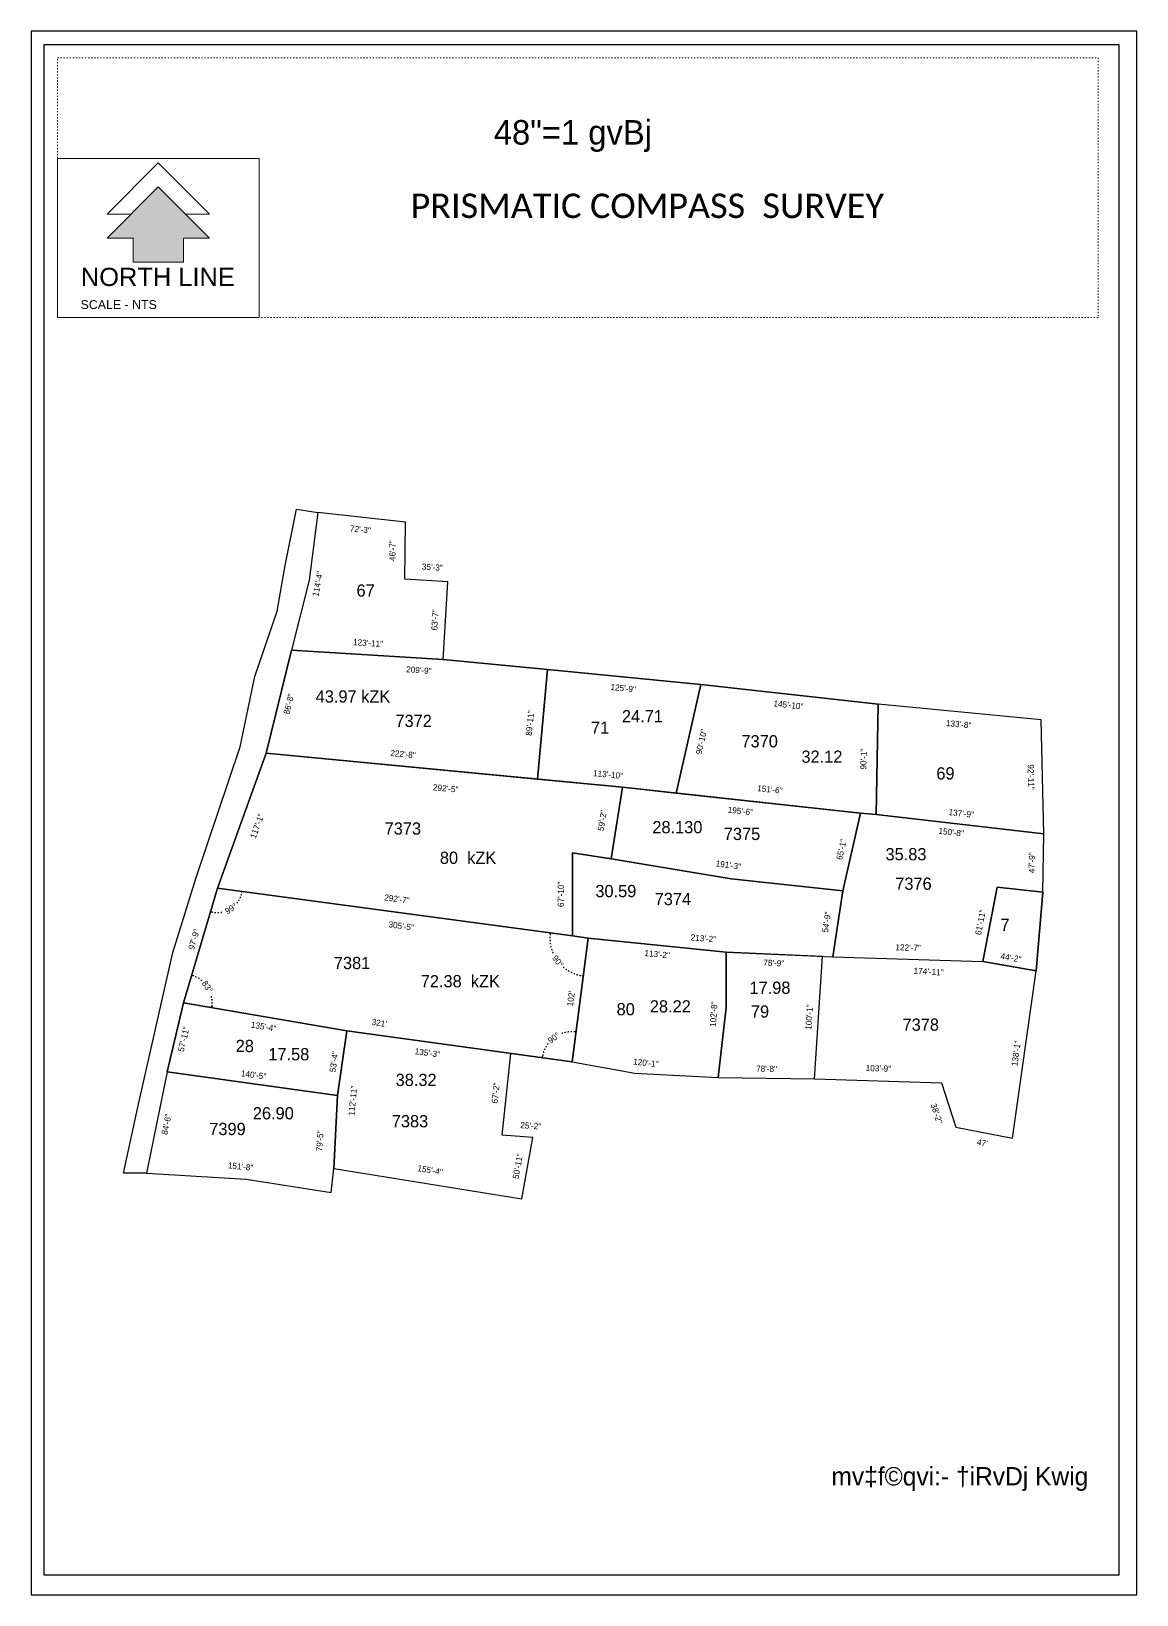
# Model space of a CAD drawing. Header units: inches. Extents: x -632136 to 122197, y -2623 to 455295.
# Drawn here: x -300524 to -289688, y 201021 to 216345 of the extents above; entities that cross this region are included whole.
import ezdxf

# ---------------------------------------------------------------- set-up
doc = ezdxf.new("R2010")
doc.units = ezdxf.units.IN
doc.header["$MEASUREMENT"] = 0
doc.linetypes.add('ACAD_ISO03W100', pattern=[30, 12, -18])
for name, color, linetype, lineweight in [('Angle', 220, 'ACAD_ISO03W100', 13), ('dor', 92, 'Continuous', 13), ('Main LINE', 20, 'Continuous', 30)]:
    doc.layers.add(name, color=color, linetype=linetype, lineweight=lineweight)
doc.styles.add('Arial$001', font='arial.ttf', dxfattribs={"height": 4.716})
doc.styles.get("Standard").update_dxf_attribs({"font": '', "height": 60})
doc.styles.get('Standard').set_extended_font_data('Kalpurush ANSI')
doc.dimstyles.new('d2', dxfattribs={"dimtxt": 240, "dimasz": 10, "dimexe": 0.18, "dimexo": 0.0625, "dimgap": 0.09, "dimtad": 0, "dimtoh": 1, "dimdec": 0, "dimzin": 0, "dimdsep": 46, "dimlunit": 4, "dimtxsty": 'Standard', "dimblk": 'CLOSEDBLANK', "dimcen": 0.09, "dimse1": 1, "dimse2": 1, "dimclrd": 1, "dimclre": 3, "dimclrt": 3, "dimadec": 0, "dimazin": 0, "dimtfac": 1, "dimtdec": 0, "dimtofl": 0, "dimtmove": 0, "dimatfit": 3, "dimldrblk": 'CLOSEDBLANK', "dimfxl": 1, "dimtfillclr": 7, "dimtolj": 1, "dimtzin": 0, "dimarcsym": 0})
doc.dimstyles.get("Standard").update_dxf_attribs({"dimtxt": 120, "dimasz": 10, "dimexe": 0.18, "dimexo": 0.0625, "dimgap": 0.09, "dimtad": 0, "dimtoh": 1, "dimdec": 0, "dimzin": 0, "dimdsep": 46, "dimlunit": 4, "dimtxsty": 'Standard', "dimcen": 0.09, "dimse1": 1, "dimse2": 1, "dimsd1": 1, "dimsd2": 1, "dimclre": 3, "dimclrt": 1, "dimadec": 0, "dimazin": 0, "dimtfac": 1, "dimtdec": 0, "dimtofl": 0, "dimtmove": 0, "dimatfit": 3, "dimfxl": 1, "dimtfillclr": 7, "dimtolj": 1, "dimtzin": 0, "dimarcsym": 0})

msp = doc.modelspace()

# ---------------------------------------------------------------- texts
at = {"color": 7, "true_color": 0x000007, "style": 'Arial$001'}
for s, height, p in [('NORTH LINE', 178.39, (-300037.7, 213848.4)), ('SCALE - NTS', 86.789, (-300040.7, 213622.8))]:
    msp.add_text(s, height=height, dxfattribs=at).set_placement(p)
at = {"color": 5, "insert": (-292680.6, 202271.9), "char_height": 180, "width": 2665.782, "attachment_point": 1}
msp.add_mtext('{\\C3;mv‡f©qvi:- †iRvDj Kwig }', dxfattribs=at)
at = {"layer": 'Angle', "color": 7, "char_height": 240, "width": 4683.313, "attachment_point": 1}
for s, insert in [('{\\C1;48"=1 gvBj}', (-295990.1, 215474.4)), ('{\\fCalibri|b0|i0|c0|p34;PRISMATIC COMPASS  SURVEY}', (-296806, 214754.1))]:
    msp.add_mtext(s, dxfattribs=dict(at, insert=insert))
at = {"layer": 'dor', "color": 1, "char_height": 120, "width": 1077.663, "attachment_point": 1}
for s, insert in [('{\\C7;80  kZK}', (-296518.8, 208304.3)), ('{\\C7;72.38  kZK}', (-296706.2, 207094.3))]:
    msp.add_mtext(s, dxfattribs=dict(at, insert=insert))
at = {"layer": 'Main LINE', "color": 1, "char_height": 120, "attachment_point": 1}
for s, insert, width in [('{\\C6;67}', (-297335.6, 210923.6), 1391), ('{\\C7;43.97 kZK}', (-297736.1, 209885.2), 1009.466), ('{\\C6;7372}', (-296954.5, 209645.7), 1391), ('{\\C7;24.71}', (-294734.1, 209691.2), 299.5), ('{\\C6;71}', (-295037.5, 209579.2), 1391), ('{\\C6;7370}', (-293562.5, 209446.2), 1391), ('{\\C0;32.12}', (-292974.6, 209295.2), 330), ('{\\C6;69}', (-291652.1, 209131.2), 1391), ('{\\C6;7373}', (-297060.3, 208591), 1391), ('{\\C7;28.130}', (-294436.1, 208604.2), 324.5), ('{\\C6;7375}', (-293735.6, 208538.1), 1391), ('{\\C7;35.83}', (-292150.6, 208339.2), 616), ('{\\C7;30.59}', (-294994.6, 207977.7), 310), ('{\\C6;7376}', (-292055.1, 208050.2), 1391), ('{\\C6;7374}', (-294413.1, 207900.1), 1391), ('{\\C6;7}', (-291023.6, 207647.7), 1391), ('{\\C6;7381}', (-297557.8, 207273), 1391), ('{\\C7;17.98}', (-293484.1, 207030.2), 346.5), ('{\\C6;80}', (-294786.3, 206820), 1391), ('{\\C7;28.22}', (-294460.6, 206847.7), 397.5), ('{\\C6;79}', (-293470.1, 206797.6), 1391), ('{\\C6;7378}', (-291983.4, 206668.7), 1391), ('{\\C6;28}', (-298520.3, 206460), 1391), ('{\\C7;17.58}', (-298200.1, 206378.7), 316), ('{\\C7;38.32}', (-296952.6, 206127.2), 710), ('{\\C7;26.90}', (-298352.1, 205800.2), 385), ('{\\C6;7383}', (-296990.1, 205722.2), 1391), ('{\\C6;7399}', (-298779.1, 205646.2), 1391)]:
    msp.add_mtext(s, dxfattribs=dict(at, insert=insert, width=width))

# ---------------------------------------------------------------- blocks, each defined once
blk = doc.blocks.new('*D182')
at = {"layer": 'Defpoints', "color": 0, "lineweight": 30}
for p in [(-298221, 209269), (-294728, 208936), (-294744, 208760)]:
    blk.add_point(p, dxfattribs=at)
at = {"layer": 'Main LINE', "color": 1, "insert": (-296462, 208924), "char_height": 60, "attachment_point": 5, "rotation": 354.5469}
blk.add_mtext('\\A1;292\'-5"', dxfattribs=at)
blk = doc.blocks.new('*D183')
at = {"layer": 'Defpoints', "color": 0, "lineweight": 30}
for p in [(-298697, 207948), (-295200, 207606), (-295217, 207479)]:
    blk.add_point(p, dxfattribs=at)
at = {"layer": 'Main LINE', "color": 1, "insert": (-296940, 207840), "char_height": 60, "attachment_point": 5, "rotation": 352.3245}
blk.add_mtext('\\A1;292\'-7"', dxfattribs=at)
blk = doc.blocks.new('*D184')
at = {"layer": 'Defpoints', "color": 0, "lineweight": 30}
for p in [(-295217, 208293), (-295333, 207479), (-295217, 207479)]:
    blk.add_point(p, dxfattribs=at)
at = {"layer": 'Main LINE', "color": 1, "insert": (-295333, 207886), "char_height": 60, "attachment_point": 5, "rotation": 90}
blk.add_mtext('\\A1;67\'-10"', dxfattribs=at)
blk = doc.blocks.new('*D185')
at = {"layer": 'Defpoints', "color": 0, "lineweight": 30}
for p in [(-294870, 208959), (-294728, 208936), (-294841, 208235)]:
    blk.add_point(p, dxfattribs=at)
at = {"layer": 'Main LINE', "color": 1, "insert": (-294927, 208608), "char_height": 60, "attachment_point": 5, "rotation": 80.8428}
blk.add_mtext('\\A1;59\'-2"', dxfattribs=at)
blk = doc.blocks.new('*D186')
at = {"layer": 'Defpoints', "color": 0, "lineweight": 30}
for p in [(-298221, 209269), (-295550, 209133), (-295561, 209015)]:
    blk.add_point(p, dxfattribs=at)
at = {"layer": 'Main LINE', "color": 1, "insert": (-296880, 209260), "char_height": 60, "attachment_point": 5, "rotation": 354.5469}
blk.add_mtext('\\A1;222\'-8"', dxfattribs=at)
blk = doc.blocks.new('*D187')
at = {"layer": 'Defpoints', "color": 0, "lineweight": 30}
for p in [(-297973, 210279), (-295470, 209989), (-295463, 210090)]:
    blk.add_point(p, dxfattribs=at)
at = {"layer": 'Main LINE', "color": 1, "insert": (-296725, 210083), "char_height": 60, "attachment_point": 5, "rotation": 355.6825}
blk.add_mtext('\\A1;209\'-9"', dxfattribs=at)
blk = doc.blocks.new('*D188')
at = {"layer": 'Defpoints', "color": 0, "lineweight": 30}
for p in [(-297973, 210279), (-296481, 210304), (-296488, 210188)]:
    blk.add_point(p, dxfattribs=at)
at = {"layer": 'Main LINE', "color": 1, "insert": (-297223, 210349), "char_height": 60, "attachment_point": 5, "rotation": 356.4729}
blk.add_mtext('\\A1;123\'-11"', dxfattribs=at)
blk = doc.blocks.new('*D189')
at = {"layer": 'Defpoints', "color": 0, "lineweight": 30}
for p in [(-298221, 209269), (-298697, 207948), (-298549, 207894)]:
    blk.add_point(p, dxfattribs=at)
at = {"layer": 'Main LINE', "color": 1, "insert": (-298311, 208555), "char_height": 60, "attachment_point": 5, "rotation": 70.1911}
blk.add_mtext('\\A1;117\'-1"', dxfattribs=at)
blk = doc.blocks.new('*D190')
at = {"layer": 'Defpoints', "color": 0, "lineweight": 30}
for p in [(-298697, 207948), (-295065, 207458), (-295082, 207331)]:
    blk.add_point(p, dxfattribs=at)
at = {"layer": 'Main LINE', "color": 1, "insert": (-296898, 207576), "char_height": 60, "attachment_point": 5, "rotation": 352.3176}
blk.add_mtext('\\A1;305\'-5"', dxfattribs=at)
blk = doc.blocks.new('*D191')
at = {"layer": 'Defpoints', "color": 0, "lineweight": 30}
for p in [(-299031, 206824), (-295209, 206335), (-295223, 206244)]:
    blk.add_point(p, dxfattribs=at)
at = {"layer": 'Main LINE', "color": 1, "insert": (-297113, 206625), "char_height": 60, "attachment_point": 5, "rotation": 351.3471}
blk.add_mtext("\\A1;321'", dxfattribs=at)
blk = doc.blocks.new('*D192')
at = {"layer": 'Defpoints', "color": 0, "lineweight": 30}
for p in [(-295065, 207458), (-295313, 206256), (-295223, 206244)]:
    blk.add_point(p, dxfattribs=at)
at = {"layer": 'Main LINE', "color": 1, "insert": (-295234, 206863), "char_height": 60, "attachment_point": 5, "rotation": 82.5585}
blk.add_mtext("\\A1;102'", dxfattribs=at)
blk = doc.blocks.new('*D193')
at = {"layer": 'Defpoints', "color": 0, "lineweight": 30}
for p in [(-299048, 206726), (-299031, 206824), (-297430, 206549)]:
    blk.add_point(p, dxfattribs=at)
at = {"layer": 'Main LINE', "color": 1, "insert": (-298247, 206589), "char_height": 60, "attachment_point": 5, "rotation": 350.2535}
blk.add_mtext('\\A1;135\'-4"', dxfattribs=at)
blk = doc.blocks.new('*D194')
at = {"layer": 'Defpoints', "color": 0, "lineweight": 30}
for p in [(-299031, 206824), (-298950, 206804), (-299192, 206147)]:
    blk.add_point(p, dxfattribs=at)
at = {"layer": 'Main LINE', "color": 1, "insert": (-299030, 206466), "char_height": 60, "attachment_point": 5, "rotation": 76.6533}
blk.add_mtext('\\A1;57\'-11"', dxfattribs=at)
blk = doc.blocks.new('*D195')
at = {"layer": 'Defpoints', "color": 0, "lineweight": 30}
for p in [(-299192, 206147), (-297511, 206000), (-297523, 205916)]:
    blk.add_point(p, dxfattribs=at)
at = {"layer": 'Main LINE', "color": 1, "insert": (-298345, 206116), "char_height": 60, "attachment_point": 5, "rotation": 352.1031}
blk.add_mtext('\\A1;140\'-5"', dxfattribs=at)
blk = doc.blocks.new('*D196')
at = {"layer": 'Defpoints', "color": 0, "lineweight": 30}
for p in [(-297430, 206549), (-297603, 205927), (-297523, 205916)]:
    blk.add_point(p, dxfattribs=at)
at = {"layer": 'Main LINE', "color": 1, "insert": (-297557, 206244), "char_height": 60, "attachment_point": 5, "rotation": 81.6862}
blk.add_mtext('\\A1;53\'-4"', dxfattribs=at)
blk = doc.blocks.new('*D197')
at = {"layer": 'Defpoints', "color": 0, "lineweight": 30}
for p in [(-299394, 205154), (-297567, 205124), (-297584, 204965)]:
    blk.add_point(p, dxfattribs=at)
at = {"layer": 'Main LINE', "color": 1, "insert": (-298472, 205218), "char_height": 60, "attachment_point": 5, "rotation": 354.0388}
blk.add_mtext('\\A1;151\'-8"', dxfattribs=at)
blk = doc.blocks.new('*D198')
at = {"layer": 'Defpoints', "color": 0, "lineweight": 30}
for p in [(-297523, 205916), (-297726, 204974), (-297584, 204965)]:
    blk.add_point(p, dxfattribs=at)
at = {"layer": 'Main LINE', "color": 1, "insert": (-297695, 205469), "char_height": 60, "attachment_point": 5, "rotation": 86.3299}
blk.add_mtext('\\A1;79\'-5"', dxfattribs=at)
blk = doc.blocks.new('*D199')
at = {"layer": 'Defpoints', "color": 0, "lineweight": 30}
for p in [(-299192, 206147), (-299394, 205154), (-299300, 205135)]:
    blk.add_point(p, dxfattribs=at)
at = {"layer": 'Main LINE', "color": 1, "insert": (-299199, 205631), "char_height": 60, "attachment_point": 5, "rotation": 78.5072}
blk.add_mtext('\\A1;84\'-6"', dxfattribs=at)
blk = doc.blocks.new('*D200')
at = {"layer": 'Defpoints', "color": 0, "lineweight": 30}
for p in [(-297430, 206549), (-295822, 206327), (-295837, 206221)]:
    blk.add_point(p, dxfattribs=at)
at = {"layer": 'Main LINE', "color": 1, "insert": (-296641, 206332), "char_height": 60, "attachment_point": 5, "rotation": 352.1445}
blk.add_mtext('\\A1;135\'-3"', dxfattribs=at)
blk = doc.blocks.new('*D201')
at = {"layer": 'Defpoints', "color": 0, "lineweight": 30}
for p in [(-295822, 206327), (-296016, 205537), (-295909, 205526)]:
    blk.add_point(p, dxfattribs=at)
at = {"layer": 'Main LINE', "color": 1, "insert": (-295972, 205938), "char_height": 60, "attachment_point": 5, "rotation": 83.8369}
blk.add_mtext('\\A1;67\'-2"', dxfattribs=at)
blk = doc.blocks.new('*D202')
at = {"layer": 'Defpoints', "color": 0, "lineweight": 30}
for p in [(-297557, 205200), (-295717, 204903), (-295695, 205034)]:
    blk.add_point(p, dxfattribs=at)
at = {"layer": 'Main LINE', "color": 1, "insert": (-296615, 205183), "char_height": 60, "attachment_point": 5, "rotation": 350.8308}
blk.add_mtext('\\A1;155\'-4"', dxfattribs=at)
blk = doc.blocks.new('*D203')
at = {"layer": 'Defpoints', "color": 0, "lineweight": 30}
for p in [(-295607, 205504), (-295810, 204920), (-295717, 204903)]:
    blk.add_point(p, dxfattribs=at)
at = {"layer": 'Main LINE', "color": 1, "insert": (-295755, 205220), "char_height": 60, "attachment_point": 5, "rotation": 79.6742}
blk.add_mtext('\\A1;50\'-11"', dxfattribs=at)
blk = doc.blocks.new('*D204')
at = {"layer": 'Defpoints', "color": 0, "lineweight": 30}
for p in [(-295909, 205526), (-295607, 205504), (-295599, 205615)]:
    blk.add_point(p, dxfattribs=at)
at = {"layer": 'Main LINE', "color": 1, "insert": (-295628, 205617), "char_height": 60, "attachment_point": 5, "rotation": 355.8266}
blk.add_mtext('\\A1;25\'-2"', dxfattribs=at)
blk = doc.blocks.new('*D205')
at = {"layer": 'Defpoints', "color": 0, "lineweight": 30}
for p in [(-298697, 207948), (-299107, 206846), (-299031, 206824)]:
    blk.add_point(p, dxfattribs=at)
at = {"layer": 'Main LINE', "color": 1, "insert": (-298929, 207444), "char_height": 60, "attachment_point": 5, "rotation": 73.4505}
blk.add_mtext('\\A1;97\'-9"', dxfattribs=at)
blk = doc.blocks.new('*D206')
at = {"layer": 'Defpoints', "color": 0, "lineweight": 30}
for p in [(-295223, 206244), (-293783, 206158), (-293790, 206091)]:
    blk.add_point(p, dxfattribs=at)
at = {"layer": 'Main LINE', "color": 1, "insert": (-294499, 206234), "char_height": 60, "attachment_point": 5, "rotation": 353.8859}
blk.add_mtext('\\A1;120\'-1"', dxfattribs=at)
blk = doc.blocks.new('*D207')
at = {"layer": 'Defpoints', "color": 0, "lineweight": 30}
for p in [(-293714, 207320), (-293873, 206096), (-293790, 206091)]:
    blk.add_point(p, dxfattribs=at)
at = {"layer": 'Main LINE', "color": 1, "insert": (-293835, 206711), "char_height": 60, "attachment_point": 5, "rotation": 86.4396}
blk.add_mtext('\\A1;102\'-8"', dxfattribs=at)
blk = doc.blocks.new('*D208')
at = {"layer": 'Defpoints', "color": 0, "lineweight": 30}
for p in [(-295074, 207368), (-295065, 207458), (-293714, 207320)]:
    blk.add_point(p, dxfattribs=at)
at = {"layer": 'Main LINE', "color": 1, "insert": (-294389, 207299), "char_height": 60, "attachment_point": 5, "rotation": 354.1886}
blk.add_mtext('\\A1;113\'-2"', dxfattribs=at)
blk = doc.blocks.new('*D209')
at = {"layer": 'Defpoints', "color": 0, "lineweight": 30}
for p in [(-297430, 206549), (-297557, 205200), (-297436, 205188)]:
    blk.add_point(p, dxfattribs=at)
at = {"layer": 'Main LINE', "color": 1, "insert": (-297373, 205863), "char_height": 60, "attachment_point": 5, "rotation": 84.6429}
blk.add_mtext('\\A1;112\'-11"', dxfattribs=at)
blk = doc.blocks.new('*D210')
at = {"layer": 'Defpoints', "color": 0, "lineweight": 30}
for p in [(-293714, 207320), (-292774, 207190), (-292770, 207276)]:
    blk.add_point(p, dxfattribs=at)
at = {"layer": 'Main LINE', "color": 1, "insert": (-293246, 207212), "char_height": 60, "attachment_point": 5, "rotation": 357.3453}
blk.add_mtext('\\A1;78\'-9"', dxfattribs=at)
blk = doc.blocks.new('*D211')
at = {"layer": 'Defpoints', "color": 0, "lineweight": 30}
for p in [(-292770, 207276), (-292937, 206084), (-292846, 206078)]:
    blk.add_point(p, dxfattribs=at)
at = {"layer": 'Main LINE', "color": 1, "insert": (-292899, 206683), "char_height": 60, "attachment_point": 5, "rotation": 86.3508}
blk.add_mtext('\\A1;100\'-1"', dxfattribs=at)
blk = doc.blocks.new('*D212')
at = {"layer": 'Defpoints', "color": 0, "lineweight": 30}
for p in [(-292845, 206169), (-293790, 206091), (-292846, 206078)]:
    blk.add_point(p, dxfattribs=at)
at = {"layer": 'Main LINE', "color": 1, "insert": (-293317, 206175), "char_height": 60, "attachment_point": 5, "rotation": 359.211}
blk.add_mtext('\\A1;78\'-8"', dxfattribs=at)
blk = doc.blocks.new('*D213')
at = {"layer": 'Defpoints', "color": 0, "lineweight": 30}
for p in [(-291598, 206160), (-292846, 206078), (-291602, 206039)]:
    blk.add_point(p, dxfattribs=at)
at = {"layer": 'Main LINE', "color": 1, "insert": (-292220, 206180), "char_height": 60, "attachment_point": 5, "rotation": 358.2043}
blk.add_mtext('\\A1;103\'-9"', dxfattribs=at)
blk = doc.blocks.new('*D214')
at = {"layer": 'Defpoints', "color": 0, "lineweight": 30}
for p in [(-292770, 207276), (-290680, 207059), (-290675, 207135)]:
    blk.add_point(p, dxfattribs=at)
at = {"layer": 'Main LINE', "color": 1, "insert": (-291728, 207129), "char_height": 60, "attachment_point": 5, "rotation": 356.1425}
blk.add_mtext('\\A1;174\'-11"', dxfattribs=at)
blk = doc.blocks.new('*D215')
at = {"layer": 'Defpoints', "color": 0, "lineweight": 30}
for p in [(-290675, 207135), (-290985, 205506), (-290906, 205495)]:
    blk.add_point(p, dxfattribs=at)
at = {"layer": 'Main LINE', "color": 1, "insert": (-290870, 206326), "char_height": 60, "attachment_point": 5, "rotation": 81.9848}
blk.add_mtext('\\A1;138\'-1"', dxfattribs=at)
blk = doc.blocks.new('*D216')
at = {"layer": 'Defpoints', "color": 0, "lineweight": 30}
for p in [(-291460, 205603), (-290925, 205396), (-290906, 205495)]:
    blk.add_point(p, dxfattribs=at)
at = {"layer": 'Main LINE', "color": 1, "insert": (-291202, 205450), "char_height": 60, "attachment_point": 5, "rotation": 348.9092}
blk.add_mtext("\\A1;47'", dxfattribs=at)
blk = doc.blocks.new('*D217')
at = {"layer": 'Defpoints', "color": 0, "lineweight": 30}
for p in [(-291734, 205995), (-291602, 206039), (-291460, 205603)]:
    blk.add_point(p, dxfattribs=at)
at = {"layer": 'Main LINE', "color": 1, "insert": (-291650, 205737), "char_height": 60, "attachment_point": 5, "rotation": 288.1186}
blk.add_mtext('\\A1;38\'-2"', dxfattribs=at)
blk = doc.blocks.new('*D218')
at = {"layer": 'Defpoints', "color": 0, "lineweight": 30}
for p in [(-292568, 207921), (-292778, 207289), (-292668, 207272)]:
    blk.add_point(p, dxfattribs=at)
at = {"layer": 'Main LINE', "color": 1, "insert": (-292728, 207613), "char_height": 60, "attachment_point": 5, "rotation": 81.2406}
blk.add_mtext('\\A1;54\'-9"', dxfattribs=at)
blk = doc.blocks.new('*D219')
at = {"layer": 'Defpoints', "color": 0, "lineweight": 30}
for p in [(-294841, 208235), (-292554, 208016), (-292568, 207921)]:
    blk.add_point(p, dxfattribs=at)
at = {"layer": 'Main LINE', "color": 1, "insert": (-293691, 208173), "char_height": 60, "attachment_point": 5, "rotation": 352.1347}
blk.add_mtext('\\A1;191\'-3"', dxfattribs=at)
blk = doc.blocks.new('*D220')
at = {"layer": 'Defpoints', "color": 0, "lineweight": 30}
for p in [(-292497, 208705), (-292395, 208682), (-292568, 207921)]:
    blk.add_point(p, dxfattribs=at)
at = {"layer": 'Main LINE', "color": 1, "insert": (-292583, 208325), "char_height": 60, "attachment_point": 5, "rotation": 77.2364}
blk.add_mtext('\\A1;65\'-1"', dxfattribs=at)
blk = doc.blocks.new('*D221')
at = {"layer": 'Defpoints', "color": 0, "lineweight": 30}
for p in [(-294202, 208879), (-294188, 209012), (-292395, 208682)]:
    blk.add_point(p, dxfattribs=at)
at = {"layer": 'Main LINE', "color": 1, "insert": (-293284, 208914), "char_height": 60, "attachment_point": 5, "rotation": 353.7973}
blk.add_mtext('\\A1;151\'-6"', dxfattribs=at)
blk = doc.blocks.new('*D222')
at = {"layer": 'Defpoints', "color": 0, "lineweight": 30}
for p in [(-294728, 208936), (-292407, 208575), (-292395, 208682)]:
    blk.add_point(p, dxfattribs=at)
at = {"layer": 'Main LINE', "color": 1, "insert": (-293573, 208702), "char_height": 60, "attachment_point": 5, "rotation": 353.7973}
blk.add_mtext('\\A1;195\'-6"', dxfattribs=at)
blk = doc.blocks.new('*D223')
at = {"layer": 'Defpoints', "color": 0, "lineweight": 30}
for p in [(-295550, 209128), (-295561, 209015), (-294202, 208879)]:
    blk.add_point(p, dxfattribs=at)
at = {"layer": 'Main LINE', "color": 1, "insert": (-294870, 209060), "char_height": 60, "attachment_point": 5, "rotation": 354.2569}
blk.add_mtext('\\A1;113\'-10"', dxfattribs=at)
blk = doc.blocks.new('*D224')
at = {"layer": 'Defpoints', "color": 0, "lineweight": 30}
for p in [(-293961, 209941), (-293834, 209912), (-294202, 208879)]:
    blk.add_point(p, dxfattribs=at)
at = {"layer": 'Main LINE', "color": 1, "insert": (-293955, 209381), "char_height": 60, "attachment_point": 5, "rotation": 77.1997}
blk.add_mtext('\\A1;90\'-10"', dxfattribs=at)
blk = doc.blocks.new('*D225')
at = {"layer": 'Defpoints', "color": 0, "lineweight": 30}
for p in [(-292221, 209749), (-292376, 208671), (-292241, 208668)]:
    blk.add_point(p, dxfattribs=at)
at = {"layer": 'Main LINE', "color": 1, "insert": (-292366, 209211), "char_height": 60, "attachment_point": 5, "rotation": 88.9661}
blk.add_mtext('\\A1;90\'-1"', dxfattribs=at)
blk = doc.blocks.new('*D226')
at = {"layer": 'Defpoints', "color": 0, "lineweight": 30}
for p in [(-295463, 210090), (-295685, 209027), (-295561, 209015)]:
    blk.add_point(p, dxfattribs=at)
at = {"layer": 'Main LINE', "color": 1, "insert": (-295636, 209564), "char_height": 60, "attachment_point": 5, "rotation": 84.7457}
blk.add_mtext('\\A1;89\'-11"', dxfattribs=at)
blk = doc.blocks.new('*D227')
at = {"layer": 'Defpoints', "color": 0, "lineweight": 30}
for p in [(-295463, 210090), (-293961, 209941), (-293971, 209831)]:
    blk.add_point(p, dxfattribs=at)
at = {"layer": 'Main LINE', "color": 1, "insert": (-294722, 209906), "char_height": 60, "attachment_point": 5, "rotation": 354.3536}
blk.add_mtext('\\A1;125\'-9"', dxfattribs=at)
blk = doc.blocks.new('*D228')
at = {"layer": 'Defpoints', "color": 0, "lineweight": 30}
for p in [(-293961, 209941), (-292232, 209645), (-292221, 209749)]:
    blk.add_point(p, dxfattribs=at)
at = {"layer": 'Main LINE', "color": 1, "insert": (-293102, 209742), "char_height": 60, "attachment_point": 5, "rotation": 353.6851}
blk.add_mtext('\\A1;145\'-10"', dxfattribs=at)
blk = doc.blocks.new('*D229')
at = {"layer": 'Defpoints', "color": 0, "lineweight": 30}
for p in [(-292221, 209749), (-290625, 209595), (-290636, 209476)]:
    blk.add_point(p, dxfattribs=at)
at = {"layer": 'Main LINE', "color": 1, "insert": (-291434, 209553), "char_height": 60, "attachment_point": 5, "rotation": 354.4902}
blk.add_mtext('\\A1;133\'-8"', dxfattribs=at)
blk = doc.blocks.new('*D230')
at = {"layer": 'Defpoints', "color": 0, "lineweight": 30}
for p in [(-290738, 209592), (-290625, 209595), (-290599, 208480)]:
    blk.add_point(p, dxfattribs=at)
at = {"layer": 'Main LINE', "color": 1, "insert": (-290725, 209035), "char_height": 60, "attachment_point": 5, "rotation": 271.3364}
blk.add_mtext('\\A1;92\'-11"', dxfattribs=at)
blk = doc.blocks.new('*D231')
at = {"layer": 'Defpoints', "color": 0, "lineweight": 30}
for p in [(-292241, 208668), (-290587, 208585), (-290599, 208480)]:
    blk.add_point(p, dxfattribs=at)
at = {"layer": 'Main LINE', "color": 1, "insert": (-291408, 208679), "char_height": 60, "attachment_point": 5, "rotation": 353.4684}
blk.add_mtext('\\A1;137\'-9"', dxfattribs=at)
blk = doc.blocks.new('*D232')
at = {"layer": 'Defpoints', "color": 0, "lineweight": 30}
for p in [(-290599, 208480), (-290723, 207910), (-290609, 207908)]:
    blk.add_point(p, dxfattribs=at)
at = {"layer": 'Main LINE', "color": 1, "insert": (-290717, 208196), "char_height": 60, "attachment_point": 5, "rotation": 88.9493}
blk.add_mtext('\\A1;47\'-9"', dxfattribs=at)
blk = doc.blocks.new('*D233')
at = {"layer": 'Defpoints', "color": 0, "lineweight": 30}
for p in [(-291057, 207958), (-291291, 207246), (-291197, 207228)]:
    blk.add_point(p, dxfattribs=at)
at = {"layer": 'Main LINE', "color": 1, "insert": (-291220, 207611), "char_height": 60, "attachment_point": 5, "rotation": 79.1057}
blk.add_mtext('\\A1;61\'-11"', dxfattribs=at)
blk = doc.blocks.new('*D234')
at = {"layer": 'Defpoints', "color": 0, "lineweight": 30}
for p in [(-291197, 207228), (-290660, 207218), (-290675, 207135)]:
    blk.add_point(p, dxfattribs=at)
at = {"layer": 'Main LINE', "color": 1, "insert": (-290921, 207265), "char_height": 60, "attachment_point": 5, "rotation": 349.9513}
blk.add_mtext('\\A1;44\'-2"', dxfattribs=at)
blk = doc.blocks.new('*D235')
at = {"layer": 'Defpoints', "color": 0, "lineweight": 30}
for p in [(-292395, 208682), (-290599, 208480), (-290608, 208394)]:
    blk.add_point(p, dxfattribs=at)
at = {"layer": 'Main LINE', "color": 1, "insert": (-291507, 208495), "char_height": 60, "attachment_point": 5, "rotation": 353.5846}
blk.add_mtext('\\A1;150\'-8"', dxfattribs=at)
blk = doc.blocks.new('*D236')
at = {"layer": 'Defpoints', "color": 0, "lineweight": 30}
for p in [(-291194, 207342), (-292668, 207272), (-291197, 207228)]:
    blk.add_point(p, dxfattribs=at)
at = {"layer": 'Main LINE', "color": 1, "insert": (-291929, 207364), "char_height": 60, "attachment_point": 5, "rotation": 358.2861}
blk.add_mtext('\\A1;122\'-7"', dxfattribs=at)
blk = doc.blocks.new('*D237')
at = {"layer": 'Defpoints', "color": 0, "lineweight": 30}
for p in [(-295217, 207479), (-292661, 207351), (-292668, 207272)]:
    blk.add_point(p, dxfattribs=at)
at = {"layer": 'Main LINE', "color": 1, "insert": (-293936, 207454), "char_height": 60, "attachment_point": 5, "rotation": 355.3582}
blk.add_mtext('\\A1;213\'-2"', dxfattribs=at)
blk = doc.blocks.new('*D238')
at = {"layer": 'Defpoints', "color": 0, "lineweight": 30}
for p in [(-297716, 211627), (-296854, 211534), (-296867, 211415)]:
    blk.add_point(p, dxfattribs=at)
at = {"layer": 'Main LINE', "color": 1, "insert": (-297298, 211462), "char_height": 60, "attachment_point": 5, "rotation": 353.8058}
blk.add_mtext('\\A1;72\'-3"', dxfattribs=at)
blk = doc.blocks.new('*D239')
at = {"layer": 'Defpoints', "color": 0, "lineweight": 30}
for p in [(-296854, 211534), (-296983, 210975), (-296854, 210975)]:
    blk.add_point(p, dxfattribs=at)
at = {"layer": 'Main LINE', "color": 1, "insert": (-296983, 211254), "char_height": 60, "attachment_point": 5, "rotation": 90}
blk.add_mtext('\\A1;46\'-7"', dxfattribs=at)
blk = doc.blocks.new('*D240')
at = {"layer": 'Defpoints', "color": 0, "lineweight": 30}
for p in [(-296433, 211082), (-296863, 210976), (-296441, 210949)]:
    blk.add_point(p, dxfattribs=at)
at = {"layer": 'Main LINE', "color": 1, "insert": (-296593, 211092), "char_height": 60, "attachment_point": 5, "rotation": 356.4068}
blk.add_mtext('\\A1;35\'-3"', dxfattribs=at)
blk = doc.blocks.new('*D241')
at = {"layer": 'Defpoints', "color": 0, "lineweight": 30}
for p in [(-296441, 210949), (-296590, 210194), (-296488, 210188)]:
    blk.add_point(p, dxfattribs=at)
at = {"layer": 'Main LINE', "color": 1, "insert": (-296567, 210575), "char_height": 60, "attachment_point": 5, "rotation": 86.4682}
blk.add_mtext('\\A1;63\'-7"', dxfattribs=at)
blk = doc.blocks.new('*D242')
at = {"layer": 'Defpoints', "color": 0, "lineweight": 30}
for p in [(-297716, 211627), (-297588, 211603), (-297973, 210279)]:
    blk.add_point(p, dxfattribs=at)
at = {"layer": 'Main LINE', "color": 1, "insert": (-297716, 210929), "char_height": 60, "attachment_point": 5, "rotation": 79.2059}
blk.add_mtext('\\A1;114\'-4"', dxfattribs=at)
blk = doc.blocks.new('*D243')
at = {"layer": 'Defpoints', "color": 0, "lineweight": 30}
for p in [(-297973, 210279), (-298221, 209269), (-298125, 209246)]:
    blk.add_point(p, dxfattribs=at)
at = {"layer": 'Main LINE', "color": 1, "insert": (-298000, 209751), "char_height": 60, "attachment_point": 5, "rotation": 76.1775}
blk.add_mtext('\\A1;86\'-8"', dxfattribs=at)
blk = doc.blocks.new('_ClosedBlank')
at = {"color": 0, "linetype": 'ByBlock', "lineweight": -2}
for p, q in [((-1, 0.2), (0, 0)), ((-1, 0.2), (-1, -0.2)), ((0, 0), (-1, -0.2))]:
    blk.add_line(p, q, dxfattribs=at)
blk = doc.blocks.new('*D244')
at = {"layer": 'Angle', "color": 1, "lineweight": -2}
for start, end in [(173.8535, 205.4745), (229.4085, 261.0295)]:
    blk.add_arc((-295065, 207458), 375, start, end, dxfattribs=at)
at = {"layer": 'Defpoints', "color": 0, "lineweight": 30}
for p in [(-298697, 207948), (-295217, 207479), (-295065, 207458), (-295411, 207315), (-295223, 206244)]:
    blk.add_point(p, dxfattribs=at)
at = {"layer": 'Angle', "color": 1, "lineweight": -2, "xscale": 10, "yscale": 10, "zscale": 10}
for p, rotation in [((-295436, 207508), 83.08901190493656), ((-295113, 207087), 351.793976178532)]:
    blk.add_blockref('_ClosedBlank', p, dxfattribs=dict(at, rotation=rotation))
at = {"layer": 'Angle', "color": 3, "insert": (-295362, 207230), "char_height": 60, "attachment_point": 5, "rotation": 307.4415}
blk.add_mtext('\\A1;90°', dxfattribs=at)
blk = doc.blocks.new('*D245')
at = {"layer": 'Angle', "color": 1, "lineweight": -2}
for start, end in [(142.6349, 170.2006), (84.5024, 112.0681)]:
    blk.add_arc((-295223, 206244), 295, start, end, dxfattribs=at)
at = {"layer": 'Defpoints', "color": 0, "lineweight": 30}
for p in [(-295065, 207458), (-297430, 206549), (-295335, 206517), (-295223, 206244), (-295223, 206244)]:
    blk.add_point(p, dxfattribs=at)
at = {"layer": 'Angle', "color": 1, "lineweight": -2, "xscale": 10, "yscale": 10, "zscale": 10}
for p, rotation in [((-295185, 206537), 353.5304269863043), ((-295515, 206285), 261.1725632637658)]:
    blk.add_blockref('_ClosedBlank', p, dxfattribs=dict(at, rotation=rotation))
at = {"layer": 'Angle', "color": 3, "insert": (-295402, 206479), "char_height": 60, "attachment_point": 5, "rotation": 37.3515}
blk.add_mtext('\\A1;90°', dxfattribs=at)
blk = doc.blocks.new('*D246')
at = {"layer": 'Angle', "color": 1, "lineweight": -2}
for start, end in [(321.5974, 349.9432), (255.8318, 284.1776)]:
    blk.add_arc((-298697, 207948), 241, start, end, dxfattribs=at)
at = {"layer": 'Defpoints', "color": 0, "lineweight": 30}
for p in [(-298697, 207948), (-298697, 207948), (-298629, 207717), (-295217, 207479), (-299031, 206824)]:
    blk.add_point(p, dxfattribs=at)
at = {"layer": 'Angle', "color": 1, "lineweight": -2, "xscale": 10, "yscale": 10, "zscale": 10}
for p, rotation in [((-298459, 207916), 81.13383146148233), ((-298766, 207717), 164.6411806938034)]:
    blk.add_blockref('_ClosedBlank', p, dxfattribs=dict(at, rotation=rotation))
at = {"layer": 'Angle', "color": 3, "insert": (-298566, 207746), "char_height": 60, "attachment_point": 5, "rotation": 32.8875}
blk.add_mtext('\\A1;99°', dxfattribs=at)
blk = doc.blocks.new('*D247')
at = {"layer": 'Angle', "color": 1, "lineweight": -2}
for start, end in [(50.7044, 71.4071), (352.297, 16.9023)]:
    blk.add_arc((-299031, 206824), 280, start, end, dxfattribs=at)
at = {"layer": 'Defpoints', "color": 0, "lineweight": 30}
for p in [(-298697, 207948), (-298764, 206910), (-299031, 206824), (-299031, 206824), (-297430, 206549)]:
    blk.add_point(p, dxfattribs=at)
at = {"layer": 'Angle', "color": 1, "lineweight": -2, "xscale": 10, "yscale": 10, "zscale": 10}
for p, rotation in [((-298951, 207093), 162.4287979114987), ((-298755, 206776), 261.2752755778565)]:
    blk.add_blockref('_ClosedBlank', p, dxfattribs=dict(at, rotation=rotation))
at = {"layer": 'Angle', "color": 3, "insert": (-298798, 206980), "char_height": 60, "attachment_point": 5, "rotation": 303.8034}
blk.add_mtext('\\A1;83°', dxfattribs=at)

# ---------------------------------------------------------------- dimensions: what is measured, and where the dimension line sits
at = {"layer": 'Angle', "color": 7}
for base, line1, line2, picture, middle in [((-298629.1, 207716.9), ((-295217.1, 207478.7), (-298697.1, 207947.7)), ((-298697.1, 207947.7), (-299031.1, 206823.7)), '*D246', (-298566.4, 207745.7)), ((-295411, 207315.4), ((-295064.6, 207457.7), (-295223.1, 206244.2)), ((-295217.1, 207478.7), (-298697.1, 207947.7)), '*D244', (-295362, 207230.4)), ((-295335.5, 206516.7), ((-295064.6, 207457.7), (-295223.1, 206244.2)), ((-297430.1, 206548.7), (-295223.1, 206244.2)), '*D245', (-295401.9, 206478.6))]:
    dim = msp.add_angular_dim_2l(base=base, line1=line1, line2=line2, dimstyle='d2', dxfattribs=at)
    dim.commit()
    dim.dimension.update_dxf_attribs({"geometry": picture, "text_midpoint": middle})
dim = msp.add_angular_dim_2l(base=(-298764.4, 206910.3), line1=((-297430.1, 206548.7), (-299031.1, 206823.7)), line2=((-298697.1, 207947.7), (-299031.1, 206823.7)), dimstyle='d2', dxfattribs=at)
dim.commit()
dim.dimension.update_dxf_attribs({"geometry": '*D247', "text_midpoint": (-298798.1, 206979.7), "dimtype": 162})
at = {"layer": 'Main LINE', "color": 1}
for p1, p2, distance, picture, middle in [((-297972.6, 210279.2), (-297715.6, 211627.2), -129.9, '*D242', (-297716.5, 210928.9)), ((-297715.6, 211627.2), (-296854.1, 211533.7), -118.9, '*D238', (-297297.7, 211462.2)), ((-296441.1, 210949.2), (-296488.1, 210187.7), -102.6, '*D241', (-296567, 210574.8)), ((-297972.6, 210279.2), (-298221.1, 209269.2), 99.3, '*D243', (-298000.4, 209750.5)), ((-297972.6, 210279.2), (-296488.1, 210187.7), 116.2, '*D188', (-297223.2, 210349.4)), ((-297972.6, 210279.2), (-295462.6, 210089.7), -101.3, '*D187', (-296725.2, 210083.5)), ((-295462.6, 210089.7), (-295561.4, 209015.3), -124.3, '*D226', (-295635.8, 209563.9)), ((-295462.6, 210089.7), (-293960.6, 209941.2), -110.3, '*D227', (-294722.4, 209905.7)), ((-294202, 208878.6), (-293960.6, 209941.2), -129.7, '*D224', (-293954.8, 209381.2)), ((-293960.6, 209941.2), (-292221.1, 209748.7), -103.9, '*D228', (-293102.2, 209741.7)), ((-292221.1, 209748.7), (-292240.6, 208668.2), -135.5, '*D225', (-292366.3, 209210.9)), ((-292221.1, 209748.7), (-290624.6, 209594.7), -118.9, '*D229', (-291434.2, 209553.4)), ((-290598.6, 208480.2), (-290624.6, 209594.7), 113, '*D230', (-290724.5, 209034.8)), ((-298221.1, 209269.2), (-298697.1, 207947.7), 157.2, '*D189', (-298311.1, 208555.2)), ((-298221.1, 209269.2), (-295561.4, 209015.3), 118.3, '*D186', (-296880, 209260.1)), ((-294202, 208878.6), (-295561.4, 209015.3), -113.4, '*D223', (-294870.3, 209059.8)), ((-294840.6, 208234.7), (-294727.6, 208935.7), 144.4, '*D185', (-294926.6, 208608.2)), ((-294727.6, 208935.7), (-292395.1, 208682.2), -107.9, '*D222', (-293573, 208701.8)), ((-292395.1, 208682.2), (-294202, 208878.6), -134.1, '*D221', (-293284, 208913.8)), ((-292240.6, 208668.2), (-290598.6, 208480.2), 105.9, '*D231', (-291407.5, 208679.4)), ((-292567.6, 207920.7), (-292395.1, 208682.2), 104.2, '*D220', (-292583, 208324.5)), ((-292395.1, 208682.2), (-290598.6, 208480.2), -87.2, '*D235', (-291506.6, 208494.6)), ((-290598.6, 208480.2), (-290609.1, 207907.7), -113.5, '*D232', (-290717.3, 208196.1)), ((-295217.1, 208292.7), (-295217.1, 207478.7), -116, '*D184', (-295333.1, 207885.7)), ((-294840.6, 208234.7), (-292567.6, 207920.7), 96.6, '*D219', (-293690.8, 208173.5)), ((-298697.1, 207947.7), (-295217.1, 207478.7), 128.3, '*D183', (-296939.9, 207840.4)), ((-298697.1, 207947.7), (-295064.6, 207457.7), -127.7, '*D190', (-296897.9, 207576.2)), ((-291056.6, 207957.7), (-291197.1, 207227.7), -95.2, '*D233', (-291220.3, 207610.7)), ((-292567.6, 207920.7), (-292667.6, 207271.7), -111.5, '*D218', (-292727.8, 207613.2)), ((-295217.1, 207478.7), (-292667.6, 207271.7), 79.2, '*D237', (-293935.9, 207454.2)), ((-295064.6, 207457.7), (-295223.1, 206244.2), -91.1, '*D192', (-295234.2, 206862.8)), ((-292667.6, 207271.7), (-291197.1, 207227.7), 114.3, '*D236', (-291928.9, 207364)), ((-293713.6, 207320.2), (-293790.1, 206090.7), -83.4, '*D207', (-293835, 206710.7)), ((-293713.6, 207320.2), (-292769.6, 207276.5), -86.9, '*D210', (-293245.6, 207211.6)), ((-292769.6, 207276.5), (-292846.1, 206077.7), -90.9, '*D211', (-292898.6, 206682.9)), ((-292769.6, 207276.5), (-290675.1, 207135.2), -76.9, '*D214', (-291727.5, 207129.1)), ((-291197.1, 207227.7), (-290675.1, 207135.2), 84.5, '*D234', (-290921.3, 207264.7)), ((-290675.1, 207135.2), (-290906.1, 205494.7), -80, '*D215', (-290869.8, 206326.1)), ((-299191.6, 206147.2), (-299031.1, 206823.7), -83.8, '*D194', (-299029.8, 206466.1)), ((-297430.1, 206548.7), (-299031.1, 206823.7), 98.9, '*D193', (-298247.3, 206588.7)), ((-299031.1, 206823.7), (-295223.1, 206244.2), 92.2, '*D191', (-297113.2, 206625.2)), ((-297430.1, 206548.7), (-297522.6, 205915.7), -81.3, '*D196', (-297556.8, 206244)), ((-297430.1, 206548.7), (-297556.6, 205199.7), 121, '*D209', (-297372.9, 205862.9)), ((-297430.1, 206548.7), (-295822.1, 206326.9), -107.3, '*D200', (-296640.7, 206331.5)), ((-295822.1, 206326.9), (-295908.6, 205525.7), -107.8, '*D201', (-295972.5, 205937.9)), ((-295223.1, 206244.2), (-293790.1, 206090.7), 67.3, '*D206', (-294499.4, 206234.4)), ((-299191.6, 206147.2), (-299393.6, 205153.7), 95.8, '*D199', (-299198.7, 205631.4)), ((-299191.6, 206147.2), (-297522.6, 205915.7), 84.8, '*D195', (-298345.4, 206115.5)), ((-293790.1, 206090.7), (-292846.1, 206077.7), 90.9, '*D212', (-293316.8, 206175.1)), ((-292846.1, 206077.7), (-291602.1, 206038.7), 121.8, '*D213', (-292220.3, 206179.9)), ((-295607.1, 205503.7), (-295716.6, 204902.7), -95, '*D203', (-295755.3, 205220.3)), ((-291459.6, 205603.2), (-290906.1, 205494.7), -100.8, '*D216', (-291202.2, 205450)), ((-299393.6, 205153.7), (-297583.6, 204964.7), 159.7, '*D197', (-298472, 205218.1)), ((-297556.6, 205199.7), (-295716.6, 204902.7), 133.4, '*D202', (-296615.3, 205182.9))]:
    dim = msp.add_aligned_dim(p1=p1, p2=p2, distance=distance, dimstyle='Standard', override={"dimpost": '\\X'}, dxfattribs=at)
    dim.commit()
    dim.dimension.update_dxf_attribs({"geometry": picture, "text_midpoint": middle})
for base, p1, p2, angle, picture, middle in [((-296983.0677, 210975.1674), (-296854.0683, 211533.7326), (-296854.0683, 210975.1674), 270, '*D239', (-296983.0677, 211254.45)), ((-296432.8, 211081.6), (-296863.1, 210975.7), (-296441.1, 210949.2), 356.40676, '*D240', (-296593.4, 211091.7)), ((-294744.3, 208760.2), (-298221.1, 209269.2), (-294727.6, 208935.7), 354.5469, '*D182', (-296462.4, 208924.2)), ((-299106.6, 206846.2), (-298697.1, 207947.7), (-299031.1, 206823.7), 253.45052, '*D205', (-298929.1, 207443.7)), ((-295073.7, 207368.4), (-293713.6, 207320.2), (-295064.6, 207457.7), 174.18865, '*D208', (-294389.1, 207298.7)), ((-291734.5, 205995.4), (-291459.6, 205603.2), (-291602.1, 206038.7), 108.11862, '*D217', (-291650, 205737.2)), ((-297726.3, 204973.9), (-297522.6, 205915.7), (-297583.6, 204964.7), 266.3299, '*D198', (-297694.6, 205469.2)), ((-295599, 205615), (-295908.6, 205525.7), (-295607.1, 205503.7), 355.82661, '*D204', (-295627.6, 205617.1))]:
    dim = msp.add_linear_dim(base=base, p1=p1, p2=p2, angle=angle, dimstyle='Standard', override={"dimpost": '\\X'}, dxfattribs=at)
    dim.commit()
    dim.dimension.update_dxf_attribs({"geometry": picture, "text_midpoint": middle, "dimtype": 161})

# ---------------------------------------------------------------- hatches: boundary and pattern name
h = msp.add_hatch()
h.set_pattern_fill('ANSI36', color=256, scale=25, style=0)
h.set_pattern_definition([(45, (-415833.1284, 189737.9073), (1.65728152, 6.0766989), [7.8125, -1.5625, 0, -1.5625])])
h.paths.add_polyline_path([(-299279, 214820.2), (-299778.9, 214317.4), (-299525, 214317.4), (-299525, 214081.3), (-299033.1, 214081.3), (-299033.1, 214317.4), (-298776.2, 214317.4)])

# ---------------------------------------------------------------- linework, layer by layer
at = {"color": 5}
msp.add_lwpolyline([(-300524, 201021), (-289688, 201021), (-289688, 216345), (-300524, 216345)], close=True, dxfattribs=at)
at = {"color": 1}
msp.add_lwpolyline([(-300396.3, 216215), (-289864.6, 216215), (-289864.6, 201212.4), (-300396.3, 201212.4)], close=True, dxfattribs=at)
at = {"color": 7, "linetype": 'Continuous', "lineweight": 20, "true_color": 0x000007}
for points in [[(-298291.3, 215098.9), (-300266.8, 215098.9), (-300266.8, 213540.8)], [(-298776.2, 214553.4), (-299279, 215056.2), (-299778.9, 214553.4)], [(-298291.3, 215098.9), (-298291.3, 213540.8), (-298291.3, 213540.8)], [(-298776.2, 214317.4), (-299279, 214820.2), (-299778.9, 214317.4)], [(-299542.8, 214553.4), (-299778.9, 214553.4)], [(-298776.2, 214553.4), (-299012.3, 214553.4)], [(-299525, 214317.4), (-299778.9, 214317.4)], [(-299525, 214317.4), (-299525, 214081.3), (-299033.1, 214081.3)], [(-299033.1, 214317.4), (-299033.1, 214081.3)], [(-298776.2, 214317.4), (-299033.1, 214317.4)], [(-298291.3, 213540.8), (-300266.8, 213540.8)]]:
    msp.add_lwpolyline(points, dxfattribs=at)
at = {"layer": 'Angle', "color": 7}
msp.add_lwpolyline([(-300266.8, 216083.8), (-290067.3, 216083.8), (-290067.3, 213540.8), (-300266.8, 213540.8)], close=True, dxfattribs=at)
at = {"layer": 'Main LINE', "color": 1}
for p, q in [((-298034.6, 211108.7), (-297924.6, 211660.2)), ((-297924.6, 211660.2), (-297715.6, 211627.2)), ((-297715.6, 211627.2), (-297800.6, 210964.2)), ((-296854.1, 211533.7), (-297715.6, 211627.2)), ((-296863.1, 210975.7), (-296854.1, 211533.7)), ((-298113.1, 210662.2), (-298034.6, 211108.7)), ((-297800.6, 210964.2), (-297972.6, 210279.2)), ((-296441.1, 210949.2), (-296863.1, 210975.7)), ((-296488.1, 210187.7), (-296441.1, 210949.2)), ((-298331.1, 210021.2), (-298113.1, 210662.2)), ((-298221.1, 209269.2), (-297972.6, 210279.2)), ((-297972.6, 210279.2), (-296488.1, 210187.7)), ((-296488.1, 210187.7), (-295462.6, 210089.7)), ((-298475.1, 209330.2), (-298331.1, 210021.2)), ((-295462.6, 210089.7), (-295561.4, 209015.3)), ((-295462.6, 210089.7), (-293960.6, 209941.2)), ((-293960.6, 209941.2), (-294202, 208878.6)), ((-293960.6, 209941.2), (-292221.1, 209748.7)), ((-292221.1, 209748.7), (-292240.6, 208668.2)), ((-290624.6, 209594.7), (-292221.1, 209748.7)), ((-290598.6, 208480.2), (-290624.6, 209594.7)), ((-298907.6, 208052.2), (-298475.1, 209330.2)), ((-294727.6, 208935.7), (-292395.1, 208682.2)), ((-292395.1, 208682.2), (-292567.6, 207920.7)), ((-292240.6, 208668.2), (-292395.1, 208682.2)), ((-292240.6, 208668.2), (-290598.6, 208480.2)), ((-290609.1, 207907.7), (-290598.6, 208480.2)), ((-293663.1, 208036.7), (-294840.6, 208234.7)), ((-299137.6, 207314.2), (-298907.6, 208052.2)), ((-299031.1, 206823.7), (-298697.1, 207947.7)), ((-292567.6, 207920.7), (-293663.1, 208036.7)), ((-291197.1, 207227.7), (-291056.6, 207957.7)), ((-291056.6, 207957.7), (-290609.1, 207907.7)), ((-292667.6, 207271.7), (-292567.6, 207920.7)), ((-290609.1, 207907.7), (-290675.1, 207135.2)), ((-295064.6, 207457.7), (-295223.1, 206244.2)), ((-295217.1, 207478.7), (-295064.6, 207457.7)), ((-293713.6, 207320.2), (-295064.6, 207457.7)), ((-299471.6, 205827.7), (-299137.6, 207314.2)), ((-293713.6, 206778.2), (-293713.6, 207320.2)), ((-293713.6, 207320.2), (-292667.6, 207271.7)), ((-292846.1, 206077.7), (-292769.6, 207276.5)), ((-292667.6, 207271.7), (-291197.1, 207227.7)), ((-290675.1, 207135.2), (-291197.1, 207227.7)), ((-290906.1, 205494.7), (-290675.1, 207135.2)), ((-299191.6, 206147.2), (-299031.1, 206823.7)), ((-297430.1, 206548.7), (-299031.1, 206823.7)), ((-293790.1, 206090.7), (-293713.6, 206778.2)), ((-297430.1, 206548.7), (-297522.6, 205915.7)), ((-295223.1, 206244.2), (-297430.1, 206548.7)), ((-295908.6, 205525.7), (-295822.1, 206326.9)), ((-299191.6, 206147.2), (-299393.6, 205153.7)), ((-297522.6, 205915.7), (-299191.6, 206147.2)), ((-295223.1, 206244.2), (-294607.1, 206133.7)), ((-294607.1, 206133.7), (-293790.1, 206090.7)), ((-293790.1, 206090.7), (-292846.1, 206077.7)), ((-292846.1, 206077.7), (-291602.1, 206038.7)), ((-291602.1, 206038.7), (-291459.6, 205603.2)), ((-299620.1, 205153.7), (-299471.6, 205827.7)), ((-297522.6, 205915.7), (-297556.6, 205199.7)), ((-295607.1, 205503.7), (-295908.6, 205525.7)), ((-295716.6, 204902.7), (-295607.1, 205503.7)), ((-291459.6, 205603.2), (-290906.1, 205494.7)), ((-297583.6, 204964.7), (-297556.6, 205199.7)), ((-297556.6, 205199.7), (-295716.6, 204902.7)), ((-299393.6, 205153.7), (-299620.1, 205153.7)), ((-299393.6, 205153.7), (-298416.1, 205092.7)), ((-298416.1, 205092.7), (-297583.6, 204964.7))]:
    msp.add_line(p, q, dxfattribs=at)
for points in [[(-295462.6, 210089.7), (-296488.1, 210187.7), (-297972.6, 210279.2), (-298221.1, 209269.2), (-295561.4, 209015.3)], [(-293960.6, 209941.2), (-295462.6, 210089.7), (-295561.4, 209015.3), (-294727.6, 208935.7), (-294202, 208878.6)], [(-292221.1, 209748.7), (-293960.6, 209941.2), (-294202, 208878.6), (-292395.1, 208682.2), (-292240.6, 208668.2)], [(-290624.6, 209594.7), (-292221.1, 209748.7), (-292240.6, 208668.2), (-290598.6, 208480.2)], [(-294727.6, 208935.7), (-298221.1, 209269.2), (-298697.1, 207947.7), (-295217.1, 207478.7), (-295217.1, 208292.7), (-294840.6, 208234.7)], [(-292395.1, 208682.2), (-294727.6, 208935.7), (-294840.6, 208234.7), (-293663.1, 208036.7), (-292567.6, 207920.7)], [(-290598.6, 208480.2), (-292240.6, 208668.2), (-292395.1, 208682.2), (-292567.6, 207920.7), (-292667.6, 207271.7), (-291197.1, 207227.7), (-291056.6, 207957.7), (-290609.1, 207907.7)], [(-292567.6, 207920.7), (-293663.1, 208036.7), (-294840.6, 208234.7), (-295217.1, 208292.7), (-295217.1, 207478.7), (-295064.6, 207457.7), (-293713.6, 207320.2), (-292667.6, 207271.7)], [(-295064.6, 207457.7), (-295217.1, 207478.7), (-298697.1, 207947.7), (-299031.1, 206823.7), (-297430.1, 206548.7), (-295223.1, 206244.2)], [(-290609.1, 207907.7), (-291056.6, 207957.7), (-291197.1, 207227.7), (-290675.1, 207135.2)], [(-293713.6, 206778.2), (-293713.6, 207320.2), (-295064.6, 207457.7), (-295223.1, 206244.2), (-294607.1, 206133.7), (-293790.1, 206090.7)], [(-292769.6, 207276.5), (-293713.6, 207320.2), (-293713.6, 206778.2), (-293790.1, 206090.7), (-292846.1, 206077.7)], [(-297430.1, 206548.7), (-299031.1, 206823.7), (-299191.6, 206147.2), (-297522.6, 205915.7)], [(-295822.1, 206326.9), (-297430.1, 206548.7), (-297522.6, 205915.7), (-297556.6, 205199.7), (-295716.6, 204902.7), (-295607.1, 205503.7), (-295908.6, 205525.7)], [(-297522.6, 205915.7), (-299191.6, 206147.2), (-299393.6, 205153.7), (-298416.1, 205092.7), (-297583.6, 204964.7), (-297556.6, 205199.7)]]:
    msp.add_lwpolyline(points, close=True, dxfattribs=at)
msp.add_lwpolyline([(-298221.1, 209269.2), (-294727.6, 208935.7), (-294840.6, 208234.7), (-295217.1, 208292.7), (-295217.1, 207478.7), (-298697.1, 207947.7), (-298221.1, 209269.2)], dxfattribs=at)

msp.set_redraw_order([(e.dxf.handle, doc.entitydb.next_handle()) for e in msp.query("TEXT MTEXT ATTDEF DIMENSION ARC_DIMENSION")])  # texts and dimensions are drawn at this point

doc.saveas('drawing.dxf')
